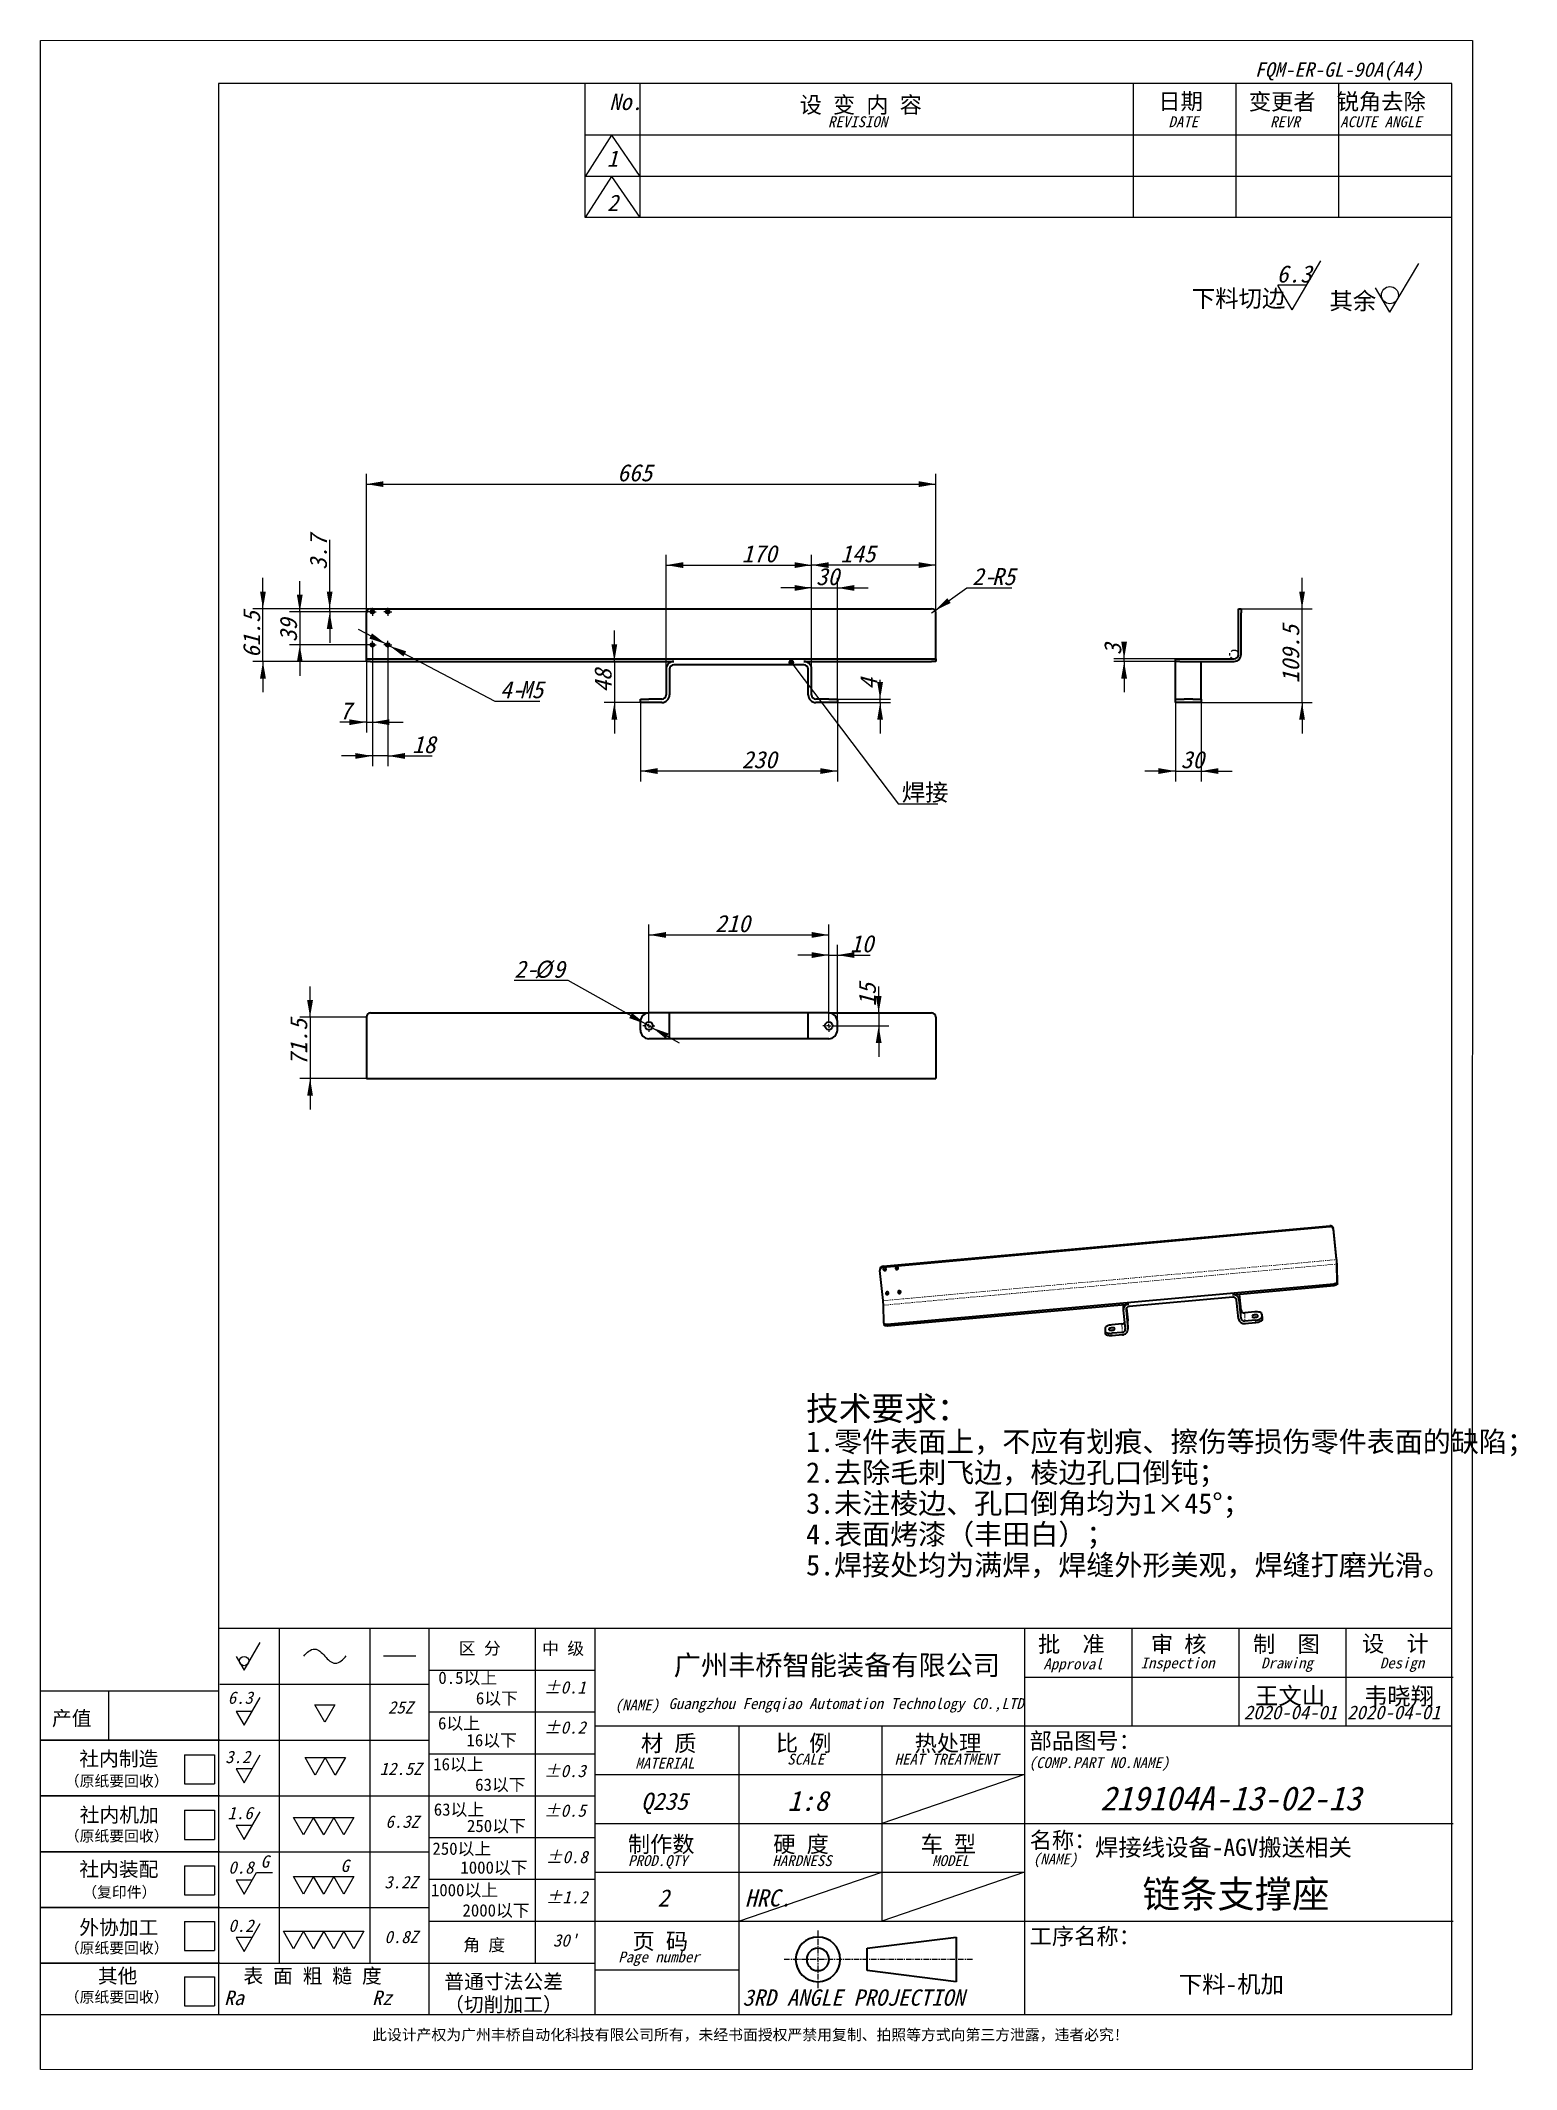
# Model space of a CAD drawing. Header units: millimetres. Extents: x -168473 to -148463, y 295526 to 306160.
# Drawn here: x -151616 to -149893, y 299127 to 301495 of the extents above; entities that cross this region are included whole.
import ezdxf

# ---------------------------------------------------------------- set-up
doc = ezdxf.new("R2010")
doc.units = ezdxf.units.MM
for name, pattern in [('CENTER', [10.16, 6.35, -1.27, 1.27, -1.27]), ('CENTERX2', [20.32, 12.7, -2.54, 2.54, -2.54]), ('PHANTOM', [12.7, 6.35, -1.27, 1.27, -1.27, 1.27, -1.27])]:
    doc.linetypes.add(name, pattern=pattern)
for name, color, linetype in [('SLD-0', 7, 'Continuous'), ('中心线层', 1, 'CENTERX2'), ('尺寸', 7, 'Continuous')]:
    doc.layers.add(name, color=color, linetype=linetype)
doc.layers.add('图框', color=7, linetype='Continuous', lineweight=20)
doc.layers.add('轮廓实线层', color=7, linetype='Continuous', lineweight=35)
doc.styles.add('SLDTEXTSTYLE0', font='')
doc.styles.add('SLDTEXTSTYLE1', font='')
doc.styles.add('SLDTEXTSTYLE2', font='')
doc.styles.add('SLDTEXTSTYLE3', font='')
doc.styles.get('SLDTEXTSTYLE0').set_extended_font_data('宋体')
doc.styles.get('SLDTEXTSTYLE1').set_extended_font_data('宋体', italic=True, bold=True)
doc.styles.get('SLDTEXTSTYLE2').set_extended_font_data('宋体')
doc.styles.get('SLDTEXTSTYLE3').set_extended_font_data('宋体', italic=True, bold=True)

msp = doc.modelspace()

# ---------------------------------------------------------------- texts
at = {"layer": 'SLD-0', "linetype": 'Continuous'}
for s, height, style, p in [('FQM-ER-GL-90A(A4)', 16.93333, 'SLDTEXTSTYLE3', (-150198.229, 301452.642)), ('王文山', 20, 'SLDTEXTSTYLE0', (-150198.077, 299552.97)), ('韦晓翔', 20, 'SLDTEXTSTYLE0', (-150070.787, 299552.523)), ('2020-04-01', 16, 'SLDTEXTSTYLE1', (-150211.137, 299535.618)), ('2020-04-01', 16, 'SLDTEXTSTYLE1', (-150090.473, 299535.618)), ('Q235', 20, 'SLDTEXTSTYLE1', (-150915.049, 299429.895)), ('219104A-13-02-13', 28, 'SLDTEXTSTYLE1', (-150378.895, 299429.265)), ('焊接线设备-AGV搬送相关', 20, 'SLDTEXTSTYLE0', (-150384.922, 299376.137)), ('链条支撑座', 32, 'SLDTEXTSTYLE0', (-150329.352, 299315.653)), ('2', 20, 'SLDTEXTSTYLE1', (-150895.735, 299317.096)), ('HRC.', 20, 'SLDTEXTSTYLE1', (-150793.691, 299317.096)), ('下料-机加', 20, 'SLDTEXTSTYLE0', (-150286.989, 299216.404)), ('此设计产权为广州丰桥自动化科技有限公司所有，未经书面授权严禁用复制、拍照等方式向第三方泄露，违者必究!', 12.7, 'SLDTEXTSTYLE2', (-151229.026, 299161.086))]:
    msp.add_text(s, height=height, dxfattribs=dict(at, style=style)).set_placement(p)
at = {"layer": 'SLD-0', "color": 0, "attachment_point": 1}
for s, insert, char_height, style in [('6.3', (-150172.733, 301232.555), 20, 'SLDTEXTSTYLE1'), ('下料切边', (-150271.79, 301203.985), 20, 'SLDTEXTSTYLE0'), ('其余', (-150111.024, 301201.067), 20, 'SLDTEXTSTYLE0'), ('焊接', (-150610.483, 300627.564), 20, 'SLDTEXTSTYLE0'), ('技术要求：', (-150722.263, 299912.29), 28, 'SLDTEXTSTYLE0'), ('1.零件表面上，不应有划痕、擦伤等损伤零件表面的缺陷；', (-150722.263, 299871.635), 24, 'SLDTEXTSTYLE0'), ('2.去除毛刺飞边，棱边孔口倒钝；', (-150722.263, 299835.635), 24, 'SLDTEXTSTYLE0'), ('3.未注棱边、孔口倒角均为1×45°；', (-150722.263, 299799.635), 24, 'SLDTEXTSTYLE0'), ('4.表面烤漆（丰田白）；', (-150722.263, 299763.635), 24, 'SLDTEXTSTYLE0'), ('5.焊接处均为满焊，焊缝外形美观，焊缝打磨光滑。', (-150722.263, 299727.635), 24, 'SLDTEXTSTYLE0')]:
    msp.add_mtext(s, dxfattribs=dict(at, insert=insert, char_height=char_height, style=style))
at = {"layer": 'SLD-0', "char_height": 20, "attachment_point": 1, "style": 'SLDTEXTSTYLE1'}
for s, insert in [('665', (-150942.788, 301000.498)), ('170', (-150797.413, 300905.993)), ('145', (-150682.218, 300905.993)), ('30', (-150710.824, 300879.338)), ('2-', (-150528.539, 300879.338)), ('R5', (-150505.261, 300879.338)), ('4-', (-151079.709, 300747.324)), ('M5', (-151056.432, 300747.324)), ('7', (-151266.952, 300722.646)), ('18', (-151182.323, 300683.257)), ('230', (-150797.413, 300665.622)), ('30', (-150284.76, 300665.622)), ('210', (-150828.638, 300474.358)), ('10', (-150670.919, 300450.84)), ('2-', (-151063.123, 300421.065)), ('%%c', (-151039.846, 300421.065)), ('9', (-151017.732, 300421.065))]:
    msp.add_mtext(s, dxfattribs=dict(at, insert=insert))
at = {"layer": 'SLD-0', "char_height": 20, "attachment_point": 1, "rotation": 90, "style": 'SLDTEXTSTYLE1'}
for s, insert in [('3.7', (-151301.898, 300877.21)), ('61.5', (-151379.824, 300774.469)), ('39', (-151336.823, 300792.99)), ('109.5', (-150166.388, 300744.817)), ('3', (-150374.185, 300777.675)), ('48', (-150969.467, 300734.064)), ('4', (-150659.123, 300737.245)), ('15', (-150660.803, 300367.65)), ('71.5', (-151324.812, 300298.456))]:
    msp.add_mtext(s, dxfattribs=dict(at, insert=insert))
at = {"layer": '尺寸', "linetype": 'Continuous'}
for s, height, style, p in [('No.', 19.05, 'SLDTEXTSTYLE1', (-150952.074, 301413.859)), ('设 变 内 容', 19.05, 'SLDTEXTSTYLE0', (-150729.847, 301410.454)), ('日期', 19.05, 'SLDTEXTSTYLE0', (-150310.993, 301414.557)), ('变更者', 19.05, 'SLDTEXTSTYLE0', (-150205.282, 301414.131)), ('锐角去除', 19.05, 'SLDTEXTSTYLE0', (-150102.656, 301414.237)), ('REVISION', 12.7, 'SLDTEXTSTYLE1', (-150696.688, 301393.863)), ('DATE', 12.7, 'SLDTEXTSTYLE1', (-150299.109, 301393.863)), ('REVR', 12.7, 'SLDTEXTSTYLE1', (-150180.377, 301393.863)), ('ACUTE ANGLE', 12.7, 'SLDTEXTSTYLE1', (-150098.538, 301393.863)), ('1', 19.05, 'SLDTEXTSTYLE1', (-150954.978, 301347.711)), ('2', 19.05, 'SLDTEXTSTYLE1', (-150954.658, 301296.027)), ('批  准', 19.05, 'SLDTEXTSTYLE0', (-150451.471, 299613.791)), ('审 核', 19.05, 'SLDTEXTSTYLE0', (-150319.667, 299613.684)), ('制  图', 19.05, 'SLDTEXTSTYLE0', (-150200.296, 299613.897)), ('设  计', 19.05, 'SLDTEXTSTYLE0', (-150073.051, 299614.429)), ('广州丰桥智能装备有限公司', 23.28333, 'SLDTEXTSTYLE0', (-150876.897, 299587.094)), ('Approval', 12.7, 'SLDTEXTSTYLE1', (-150445.16, 299593.862)), ('Inspection', 12.7, 'SLDTEXTSTYLE1', (-150331.637, 299595.006)), ('Drawing', 12.7, 'SLDTEXTSTYLE1', (-150190.965, 299595.006)), ('Design', 12.7, 'SLDTEXTSTYLE1', (-150052.263, 299595.006)), ('6.3', 14.4, 'SLDTEXTSTYLE1', (-151397.679, 299553.639)), ('(NAME)', 12.7, 'SLDTEXTSTYLE1', (-150945.815, 299545.941)), ('Guangzhou Fengqiao Automation Technology CO.,LTD', 12.7, 'SLDTEXTSTYLE1', (-150882.922, 299547.572)), ('材 质', 19.05, 'SLDTEXTSTYLE0', (-150915.219, 299498.086)), ('比 例', 19.05, 'SLDTEXTSTYLE0', (-150757.57, 299498.299)), ('热处理', 19.05, 'SLDTEXTSTYLE0', (-150595.571, 299498.193)), ('部品图号：', 19.05, 'SLDTEXTSTYLE0', (-150461.221, 299500.981)), ('3.2', 14.4, 'SLDTEXTSTYLE1', (-151400.689, 299484.439)), ('MATERIAL', 12.7, 'SLDTEXTSTYLE1', (-150921.694, 299477.971)), ('SCALE', 12.7, 'SLDTEXTSTYLE1', (-150744.32, 299482.684)), ('HEAT TREATMENT', 12.7, 'SLDTEXTSTYLE1', (-150618.847, 299482.684)), ('(COMP.PART NO.NAME)', 12.7, 'SLDTEXTSTYLE1', (-150462.401, 299478.686)), ('1:8', 23.2833, 'SLDTEXTSTYLE1', (-150744.047, 299428.727)), ('1.6', 14.4, 'SLDTEXTSTYLE1', (-151397.921, 299419.026)), ('制作数', 19.05, 'SLDTEXTSTYLE0', (-150930.449, 299380.325)), ('硬 度', 19.05, 'SLDTEXTSTYLE0', (-150760.632, 299380.325)), ('车 型', 19.05, 'SLDTEXTSTYLE0', (-150588.628, 299380.432)), ('名称：', 19.05, 'SLDTEXTSTYLE0', (-150461.221, 299385.013)), ('0.8', 14.4, 'SLDTEXTSTYLE1', (-151396.967, 299355.469)), ('PROD.QTY', 12.7, 'SLDTEXTSTYLE1', (-150930.139, 299364.307)), ('HARDNESS', 12.7, 'SLDTEXTSTYLE1', (-150761.588, 299364.307)), ('MODEL', 12.7, 'SLDTEXTSTYLE1', (-150575.122, 299364.307)), ('(NAME)', 12.7, 'SLDTEXTSTYLE1', (-150457.44, 299366.156)), ('0.2', 14.4, 'SLDTEXTSTYLE1', (-151396.887, 299287.522)), ('工序名称：', 19.05, 'SLDTEXTSTYLE0', (-150461.221, 299272.865)), ('页 码', 19.05, 'SLDTEXTSTYLE0', (-150925.021, 299267.123)), ('表 面 粗 糙 度', 16.9333, 'SLDTEXTSTYLE0', (-151379.394, 299227.632)), ('Page number', 12.7, 'SLDTEXTSTYLE1', (-150941.569, 299251.874)), ('普通寸法公差', 16.9333, 'SLDTEXTSTYLE0', (-151144.766, 299221.02)), ('3RD ANGLE PROJECTION', 19.05, 'SLDTEXTSTYLE1', (-150796.521, 299201.285)), ('Ra             Rz', 16.93333, 'SLDTEXTSTYLE1', (-151401.845, 299202.025)), ('（切削加工）', 16.9333, 'SLDTEXTSTYLE0', (-151145.002, 299194.285))]:
    msp.add_text(s, height=height, dxfattribs=dict(at, style=style)).set_placement(p)
at = {"layer": '尺寸', "color": 7, "linetype": 'Continuous'}
for s, height, style, p in [('区 分', 14.4, 'SLDTEXTSTYLE0', (-151127.905, 299611.288)), ('中 级', 14.4, 'SLDTEXTSTYLE0', (-151030.546, 299611.047)), ('0.5以上', 14.4, 'SLDTEXTSTYLE0', (-151151.737, 299576.889)), ('±0.1', 14.4, 'SLDTEXTSTYLE1', (-151028.534, 299565.684)), ('25Z', 14.4, 'SLDTEXTSTYLE1', (-151210.557, 299542.334)), ('6以下', 14.4, 'SLDTEXTSTYLE0', (-151107.907, 299552.976)), ('产值', 16.9333, 'SLDTEXTSTYLE0', (-151602.933, 299528.343)), ('6以上', 14.4, 'SLDTEXTSTYLE0', (-151152.067, 299523.751)), ('±0.2', 14.4, 'SLDTEXTSTYLE1', (-151028.534, 299518.869)), ('16以下', 14.4, 'SLDTEXTSTYLE0', (-151118.903, 299504.005)), ('社内制造', 16.9333, 'SLDTEXTSTYLE0', (-151571.051, 299481.114)), ('12.5Z', 14.4, 'SLDTEXTSTYLE1', (-151220.224, 299470.588)), ('16以上', 14.4, 'SLDTEXTSTYLE0', (-151157.767, 299476.012)), ('±0.3', 14.4, 'SLDTEXTSTYLE1', (-151028.534, 299468.129)), ('（原纸要回收）', 12.7, 'SLDTEXTSTYLE0', (-151587.967, 299457.246)), ('63以下', 14.4, 'SLDTEXTSTYLE0', (-151108.742, 299452.1)), ('社内机加', 16.9333, 'SLDTEXTSTYLE0', (-151570.578, 299415.606)), ('63以上', 14.4, 'SLDTEXTSTYLE0', (-151157.084, 299423.129)), ('±0.5', 14.4, 'SLDTEXTSTYLE1', (-151028.534, 299421.85)), ('6.3Z', 14.4, 'SLDTEXTSTYLE1', (-151213.479, 299408.9)), ('250以下', 14.4, 'SLDTEXTSTYLE0', (-151118.261, 299404.014)), ('（原纸要回收）', 12.7, 'SLDTEXTSTYLE0', (-151587.967, 299393.091)), ('250以上', 14.4, 'SLDTEXTSTYLE0', (-151158.659, 299377.425)), ('社内装配', 16.9333, 'SLDTEXTSTYLE0', (-151571.004, 299352.144)), ('G', 14.4, 'SLDTEXTSTYLE1', (-151359.284, 299362.435)), ('G', 14.4, 'SLDTEXTSTYLE1', (-151265.925, 299357.416)), ('1000以下', 14.4, 'SLDTEXTSTYLE0', (-151125.984, 299355.405)), ('±0.8', 14.4, 'SLDTEXTSTYLE1', (-151026.385, 299367.659)), ('（复印件）', 12.7, 'SLDTEXTSTYLE0', (-151567.555, 299327.565)), ('3.2Z', 14.4, 'SLDTEXTSTYLE1', (-151214.908, 299338.282)), ('1000以上', 14.4, 'SLDTEXTSTYLE0', (-151160.394, 299329.063)), ('2000以下', 14.4, 'SLDTEXTSTYLE0', (-151123.549, 299305.407)), ('±1.2', 14.4, 'SLDTEXTSTYLE1', (-151026.385, 299320.752)), ('外协加工', 16.9333, 'SLDTEXTSTYLE0', (-151571.004, 299284.197)), ('（原纸要回收）', 12.7, 'SLDTEXTSTYLE0', (-151587.967, 299262.429)), ('0.8Z', 14.4, 'SLDTEXTSTYLE1', (-151214.667, 299274.388)), ('角 度', 14.4, 'SLDTEXTSTYLE0', (-151122.728, 299265.113)), ("30'", 14.4, 'SLDTEXTSTYLE1', (-151017.928, 299270.307)), ('其他', 16.9333, 'SLDTEXTSTYLE0', (-151549.362, 299227.632)), ('（原纸要回收）', 12.7, 'SLDTEXTSTYLE0', (-151587.967, 299205.059))]:
    msp.add_text(s, height=height, dxfattribs=dict(at, style=style)).set_placement(p)

# ---------------------------------------------------------------- blocks, each defined once
blk = doc.blocks.new('_DOT')
at = {"color": 0, "linetype": 'ByBlock', "lineweight": -2}
blk.add_line((-0.5, 0), (-1, 0), dxfattribs=at)
at = {"color": 0, "linetype": 'ByBlock', "const_width": 0.5}
blk.add_lwpolyline([(-0.25, 0, 1), (0.25, 0, 1)], format="xyb", close=True, dxfattribs=at)

# ---------------------------------------------------------------- linework, layer by layer
at = {"color": 7, "linetype": 'Continuous', "lineweight": 35}
for p, q in [((-151230.794, 300831.849), (-150575.794, 300831.849)), ((-150217.333, 300831.849), (-150214.333, 300831.849)), ((-150217.333, 300826.849), (-150217.333, 300831.849)), ((-150214.333, 300831.849), (-150214.333, 300826.849)), ((-151235.794, 300778.349), (-151235.794, 300826.849)), ((-150570.794, 300778.349), (-150570.794, 300826.849)), ((-150217.333, 300778.349), (-150217.333, 300826.849)), ((-150214.333, 300778.349), (-150214.333, 300826.849)), ((-151235.794, 300773.349), (-151235.794, 300778.349)), ((-151235.794, 300770.349), (-151235.794, 300773.349)), ((-151235.794, 300773.349), (-151230.794, 300773.349)), ((-151230.794, 300770.349), (-151235.794, 300770.349)), ((-151230.794, 300773.349), (-150575.794, 300773.349)), ((-151230.794, 300770.349), (-150876.794, 300770.349)), ((-150885.794, 300761.349), (-150885.794, 300731.349)), ((-150881.794, 300761.349), (-150881.794, 300731.349)), ((-150724.794, 300766.349), (-150876.794, 300766.349)), ((-150724.794, 300770.349), (-150575.794, 300770.349)), ((-150719.794, 300731.349), (-150719.794, 300761.349)), ((-150715.794, 300731.349), (-150715.794, 300761.349)), ((-150575.794, 300773.349), (-150570.794, 300773.349)), ((-150570.794, 300770.349), (-150575.794, 300770.349)), ((-150570.794, 300773.349), (-150570.794, 300778.349)), ((-150570.794, 300773.349), (-150570.794, 300770.349)), ((-150290.833, 300770.349), (-150290.833, 300773.349)), ((-150290.833, 300773.349), (-150285.833, 300773.349)), ((-150285.833, 300770.349), (-150290.833, 300770.349)), ((-150290.833, 300761.349), (-150290.833, 300770.349)), ((-150290.833, 300731.349), (-150290.833, 300761.349)), ((-150285.833, 300773.349), (-150222.333, 300773.349)), ((-150285.833, 300770.349), (-150222.333, 300770.349)), ((-150260.833, 300761.349), (-150260.833, 300770.349)), ((-150260.833, 300731.349), (-150260.833, 300761.349)), ((-150915.794, 300722.349), (-150915.794, 300726.349)), ((-150915.794, 300726.349), (-150905.794, 300726.349)), ((-150905.794, 300722.349), (-150915.794, 300722.349)), ((-150890.794, 300726.349), (-150905.794, 300726.349)), ((-150890.794, 300722.349), (-150905.794, 300722.349)), ((-150695.794, 300726.349), (-150710.794, 300726.349)), ((-150695.794, 300722.349), (-150710.794, 300722.349)), ((-150695.794, 300726.349), (-150685.794, 300726.349)), ((-150685.794, 300722.349), (-150695.794, 300722.349)), ((-150685.794, 300726.349), (-150685.794, 300722.349)), ((-150290.833, 300726.349), (-150290.833, 300731.349)), ((-150290.833, 300726.349), (-150280.833, 300726.349)), ((-150290.833, 300722.349), (-150290.833, 300726.349)), ((-150280.833, 300722.349), (-150290.833, 300722.349)), ((-150270.833, 300726.349), (-150280.833, 300726.349)), ((-150270.833, 300722.349), (-150280.833, 300722.349)), ((-150270.833, 300726.349), (-150260.833, 300726.349)), ((-150260.833, 300722.349), (-150270.833, 300722.349)), ((-150260.833, 300726.349), (-150260.833, 300731.349)), ((-150260.833, 300726.349), (-150260.833, 300722.349)), ((-151230.794, 300359.987), (-150905.794, 300359.987)), ((-150890.794, 300359.987), (-150905.794, 300359.987)), ((-150881.794, 300359.987), (-150890.794, 300359.987)), ((-150881.794, 300329.987), (-150881.794, 300359.987)), ((-150876.794, 300359.987), (-150881.794, 300359.987)), ((-150724.794, 300359.987), (-150876.794, 300359.987)), ((-150719.794, 300359.987), (-150724.794, 300359.987)), ((-150719.794, 300329.987), (-150719.794, 300359.987)), ((-150710.794, 300359.987), (-150719.794, 300359.987)), ((-150695.794, 300359.987), (-150710.794, 300359.987)), ((-150695.794, 300359.987), (-150575.794, 300359.987)), ((-151235.794, 300354.987), (-151235.794, 300291.487)), ((-150915.794, 300339.987), (-150915.794, 300349.987)), ((-150685.794, 300339.987), (-150685.794, 300349.987)), ((-150570.794, 300354.987), (-150570.794, 300291.487)), ((-150890.794, 300329.987), (-150905.794, 300329.987)), ((-150881.794, 300329.987), (-150890.794, 300329.987)), ((-150876.794, 300329.987), (-150881.794, 300329.987)), ((-150724.794, 300329.987), (-150876.794, 300329.987)), ((-150719.794, 300329.987), (-150724.794, 300329.987)), ((-150710.794, 300329.987), (-150719.794, 300329.987)), ((-150695.794, 300329.987), (-150710.794, 300329.987)), ((-151235.794, 300291.487), (-151235.794, 300283.487)), ((-150570.794, 300291.487), (-150570.794, 300283.487)), ((-151235.794, 300283.487), (-150570.794, 300283.487)), ((-150632.466, 300064.409), (-150110.861, 300111.625)), ((-150632.447, 300063.424), (-150110.841, 300110.641)), ((-150102.807, 300073.146), (-150106.499, 300108.356)), ((-150102.787, 300072.161), (-150106.479, 300107.371)), ((-150636.085, 300060.7), (-150636.065, 300059.715)), ((-150632.356, 300024.224), (-150636.048, 300059.434)), ((-150632.179, 300061.326), (-150632.245, 300060.731)), ((-150632.245, 300060.731), (-150632.056, 300060.159)), ((-150631.868, 300061.853), (-150632.179, 300061.326)), ((-150632.056, 300060.159), (-150631.642, 300059.697)), ((-150631.36, 300062.233), (-150631.868, 300061.853)), ((-150631.642, 300059.697), (-150631.065, 300059.416)), ((-150630.732, 300062.407), (-150631.36, 300062.233)), ((-150631.065, 300059.416), (-150630.412, 300059.358)), ((-150630.08, 300062.349), (-150630.732, 300062.407)), ((-150630.412, 300059.358), (-150629.785, 300059.532)), ((-150629.503, 300062.068), (-150630.08, 300062.349)), ((-150629.785, 300059.532), (-150629.277, 300059.911)), ((-150629.089, 300061.606), (-150629.503, 300062.068)), ((-150629.277, 300059.911), (-150628.966, 300060.439)), ((-150628.9, 300061.034), (-150629.089, 300061.606)), ((-150628.966, 300060.439), (-150628.9, 300061.034)), ((-150617.844, 300062.624), (-150617.91, 300062.029)), ((-150617.91, 300062.029), (-150617.722, 300061.457)), ((-150617.534, 300063.151), (-150617.844, 300062.624)), ((-150617.722, 300061.457), (-150617.308, 300060.995)), ((-150617.026, 300063.531), (-150617.534, 300063.151)), ((-150617.308, 300060.995), (-150616.73, 300060.714)), ((-150616.398, 300063.705), (-150617.026, 300063.531)), ((-150616.73, 300060.714), (-150616.078, 300060.655)), ((-150615.746, 300063.646), (-150616.398, 300063.705)), ((-150616.078, 300060.655), (-150615.45, 300060.829)), ((-150615.169, 300063.365), (-150615.746, 300063.646)), ((-150615.45, 300060.829), (-150614.943, 300061.209)), ((-150614.754, 300062.903), (-150615.169, 300063.365)), ((-150614.943, 300061.209), (-150614.632, 300061.736)), ((-150614.566, 300062.331), (-150614.754, 300062.903)), ((-150614.632, 300061.736), (-150614.566, 300062.331)), ((-150101.959, 300046.045), (-150102.374, 300066.89)), ((-150101.731, 300043.868), (-150102.146, 300064.712)), ((-150629.24, 300033.303), (-150629.307, 300032.708)), ((-150629.307, 300032.708), (-150629.118, 300032.136)), ((-150628.93, 300033.83), (-150629.24, 300033.303)), ((-150629.118, 300032.136), (-150628.704, 300031.674)), ((-150628.422, 300034.21), (-150628.93, 300033.83)), ((-150628.704, 300031.674), (-150628.127, 300031.393)), ((-150627.794, 300034.384), (-150628.422, 300034.21)), ((-150628.127, 300031.393), (-150627.474, 300031.335)), ((-150627.142, 300034.326), (-150627.794, 300034.384)), ((-150627.514, 299996.828), (-150105.908, 300044.044)), ((-150627.474, 300031.335), (-150626.847, 300031.509)), ((-150626.565, 300034.045), (-150627.142, 300034.326)), ((-150626.847, 300031.509), (-150626.339, 300031.889)), ((-150626.15, 300033.583), (-150626.565, 300034.045)), ((-150626.339, 300031.889), (-150626.028, 300032.416)), ((-150625.962, 300033.011), (-150626.15, 300033.583)), ((-150626.028, 300032.416), (-150625.962, 300033.011)), ((-150614.906, 300034.601), (-150614.972, 300034.006)), ((-150614.972, 300034.006), (-150614.784, 300033.434)), ((-150614.596, 300035.128), (-150614.906, 300034.601)), ((-150614.784, 300033.434), (-150614.37, 300032.972)), ((-150614.088, 300035.508), (-150614.596, 300035.128)), ((-150614.37, 300032.972), (-150613.792, 300032.691)), ((-150613.46, 300035.682), (-150614.088, 300035.508)), ((-150613.792, 300032.691), (-150613.14, 300032.632)), ((-150612.808, 300035.623), (-150613.46, 300035.682)), ((-150613.14, 300032.632), (-150612.512, 300032.806)), ((-150612.231, 300035.342), (-150612.808, 300035.623)), ((-150612.512, 300032.806), (-150612.004, 300033.186)), ((-150611.816, 300034.88), (-150612.231, 300035.342)), ((-150612.004, 300033.186), (-150611.694, 300033.713)), ((-150611.628, 300034.308), (-150611.816, 300034.88)), ((-150611.694, 300033.713), (-150611.628, 300034.308)), ((-150224.031, 300028.221), (-150345.075, 300017.264)), ((-150224.335, 300031.125), (-150105.68, 300041.866)), ((-150214.396, 300013.308), (-150216.339, 300031.849)), ((-150105.908, 300044.044), (-150105.132, 300044.146)), ((-150104.904, 300041.968), (-150105.68, 300041.866)), ((-150105.132, 300044.146), (-150104.387, 300044.307)), ((-150104.159, 300042.129), (-150104.904, 300041.968)), ((-150104.387, 300044.307), (-150103.702, 300044.521)), ((-150103.473, 300042.343), (-150104.159, 300042.129)), ((-150103.702, 300044.521), (-150103.102, 300044.779)), ((-150102.874, 300042.601), (-150103.473, 300042.343)), ((-150103.102, 300044.779), (-150102.612, 300045.073)), ((-150102.384, 300042.895), (-150102.874, 300042.601)), ((-150102.612, 300045.073), (-150102.25, 300045.39)), ((-150102.021, 300043.212), (-150102.384, 300042.895)), ((-150102.25, 300045.39), (-150102.029, 300045.718)), ((-150102.029, 300045.718), (-150101.959, 300046.045)), ((-150101.801, 300043.54), (-150102.021, 300043.212)), ((-150101.731, 300043.868), (-150101.801, 300043.54)), ((-150631.528, 299998.108), (-150631.943, 300018.953)), ((-150627.285, 299994.65), (-150345.379, 300020.168)), ((-150352.014, 300019.567), (-150351.893, 300013.491)), ((-150351.861, 300012.985), (-150349.578, 299991.206)), ((-150348.676, 300013.274), (-150346.393, 299991.494)), ((-150348.08, 300015.565), (-150346.589, 300001.342)), ((-150217.385, 300003.172), (-150219.668, 300024.952)), ((-150214.2, 300003.46), (-150216.483, 300025.24)), ((-150198.088, 300011.12), (-150210.033, 300010.039)), ((-150201.437, 300006.301), (-150201.574, 300005.872)), ((-150201.574, 300005.872), (-150201.42, 300005.469)), ((-150201.021, 300006.722), (-150201.437, 300006.301)), ((-150201.42, 300005.469), (-150200.989, 300005.125)), ((-150200.359, 300007.1), (-150201.021, 300006.722)), ((-150200.989, 300005.125), (-150200.315, 300004.867)), ((-150199.505, 300007.405), (-150200.359, 300007.1)), ((-150200.315, 300004.867), (-150199.452, 300004.718)), ((-150198.529, 300007.612), (-150199.505, 300007.405)), ((-150199.452, 300004.718), (-150198.471, 300004.688)), ((-150197.509, 300007.704), (-150198.529, 300007.612)), ((-150198.471, 300004.688), (-150197.451, 300004.78)), ((-150198.225, 300004.708), (-150198.315, 300004.694)), ((-150197.361, 300004.794), (-150198.225, 300004.708)), ((-150196.533, 300011.197), (-150198.088, 300011.12)), ((-150196.528, 300007.675), (-150197.509, 300007.704)), ((-150197.451, 300004.78), (-150196.475, 300004.987)), ((-150195.036, 300011.146), (-150196.533, 300011.197)), ((-150195.666, 300007.525), (-150196.528, 300007.675)), ((-150196.475, 300004.987), (-150195.621, 300005.292)), ((-150194.991, 300007.268), (-150195.666, 300007.525)), ((-150195.621, 300005.292), (-150194.96, 300005.67)), ((-150193.653, 300010.967), (-150195.036, 300011.146)), ((-150194.56, 300006.923), (-150194.991, 300007.268)), ((-150194.96, 300005.67), (-150194.543, 300006.091)), ((-150194.85, 300001.798), (-150193.479, 300002.226)), ((-150194.407, 300006.52), (-150194.56, 300006.923)), ((-150194.543, 300006.091), (-150194.407, 300006.52)), ((-150192.438, 300010.668), (-150193.653, 300010.967)), ((-150193.479, 300002.226), (-150192.28, 300002.743)), ((-150191.438, 300010.26), (-150192.438, 300010.668)), ((-150192.28, 300002.743), (-150191.3, 300003.33)), ((-150190.69, 300009.76), (-150191.438, 300010.26)), ((-150191.3, 300003.33), (-150190.575, 300003.965)), ((-150190.225, 300009.185), (-150190.69, 300009.76)), ((-150190.575, 300003.965), (-150190.134, 300004.621)), ((-150190.059, 300008.558), (-150190.225, 300009.185)), ((-150190.134, 300004.621), (-150189.994, 300005.276)), ((-150189.762, 300005.768), (-150190.066, 300008.672)), ((-150190.059, 300008.558), (-150189.994, 300005.276)), ((-150189.689, 300002.372), (-150189.83, 300001.717)), ((-150189.762, 300005.768), (-150189.755, 300005.654)), ((-150189.755, 300005.654), (-150189.689, 300002.372)), ((-150631.528, 299998.108), (-150631.445, 299997.795)), ((-150631.524, 299998.052), (-150631.296, 299995.874)), ((-150631.445, 299997.795), (-150631.212, 299997.508)), ((-150631.217, 299995.617), (-150631.296, 299995.874)), ((-150630.984, 299995.33), (-150631.217, 299995.617)), ((-150631.212, 299997.508), (-150630.839, 299997.257)), ((-150630.61, 299995.079), (-150630.984, 299995.33)), ((-150630.839, 299997.257), (-150630.339, 299997.053)), ((-150630.11, 299994.875), (-150630.61, 299995.079)), ((-150630.339, 299997.053), (-150629.731, 299996.904)), ((-150629.503, 299994.726), (-150630.11, 299994.875)), ((-150629.731, 299996.904), (-150629.04, 299996.815)), ((-150628.811, 299994.637), (-150629.503, 299994.726)), ((-150629.04, 299996.815), (-150628.291, 299996.789)), ((-150628.063, 299994.611), (-150628.811, 299994.637)), ((-150628.291, 299996.789), (-150627.514, 299996.828)), ((-150627.285, 299994.65), (-150628.063, 299994.611)), ((-150373.078, 299992.633), (-150373.218, 299991.978)), ((-150373.218, 299991.978), (-150373.153, 299988.696)), ((-150373.153, 299988.696), (-150372.987, 299988.069)), ((-150373.146, 299988.583), (-150372.842, 299985.679)), ((-150372.637, 299993.29), (-150373.078, 299992.633)), ((-150372.987, 299988.069), (-150372.522, 299987.495)), ((-150372.683, 299985.165), (-150372.842, 299985.679)), ((-150372.217, 299984.591), (-150372.683, 299985.165)), ((-150371.913, 299993.924), (-150372.637, 299993.29)), ((-150372.522, 299987.495), (-150371.775, 299986.994)), ((-150371.47, 299984.09), (-150372.217, 299984.591)), ((-150370.932, 299994.511), (-150371.913, 299993.924)), ((-150371.775, 299986.994), (-150370.774, 299986.586)), ((-150370.47, 299983.682), (-150371.47, 299984.09)), ((-150369.734, 299995.028), (-150370.932, 299994.511)), ((-150370.774, 299986.586), (-150369.56, 299986.287)), ((-150369.255, 299983.383), (-150370.47, 299983.682)), ((-150368.363, 299995.456), (-150369.734, 299995.028)), ((-150369.56, 299986.287), (-150368.177, 299986.108)), ((-150367.872, 299983.204), (-150369.255, 299983.383)), ((-150368.669, 299991.163), (-150368.806, 299990.734)), ((-150368.806, 299990.734), (-150368.652, 299990.331)), ((-150368.253, 299991.584), (-150368.669, 299991.163)), ((-150368.652, 299990.331), (-150368.221, 299989.987)), ((-150366.873, 299995.778), (-150368.363, 299995.456)), ((-150367.591, 299991.962), (-150368.253, 299991.584)), ((-150368.221, 299989.987), (-150367.547, 299989.729)), ((-150368.177, 299986.108), (-150366.679, 299986.057)), ((-150366.375, 299983.153), (-150367.872, 299983.204)), ((-150366.738, 299992.267), (-150367.591, 299991.962)), ((-150367.547, 299989.729), (-150366.684, 299989.58)), ((-150365.32, 299995.982), (-150366.873, 299995.778)), ((-150365.761, 299992.474), (-150366.738, 299992.267)), ((-150366.684, 299989.58), (-150365.703, 299989.55)), ((-150366.679, 299986.057), (-150365.124, 299986.134)), ((-150364.82, 299983.23), (-150366.375, 299983.153)), ((-150364.741, 299992.566), (-150365.761, 299992.474)), ((-150365.703, 299989.55), (-150364.683, 299989.642)), ((-150365.457, 299989.57), (-150365.547, 299989.556)), ((-150364.593, 299989.656), (-150365.457, 299989.57)), ((-150353.375, 299997.063), (-150365.32, 299995.982)), ((-150353.179, 299987.216), (-150365.124, 299986.134)), ((-150352.875, 299984.312), (-150364.82, 299983.23)), ((-150363.76, 299992.536), (-150364.741, 299992.566)), ((-150364.683, 299989.642), (-150363.707, 299989.849)), ((-150362.898, 299992.387), (-150363.76, 299992.536)), ((-150363.707, 299989.849), (-150362.853, 299990.154)), ((-150362.224, 299992.13), (-150362.898, 299992.387)), ((-150362.853, 299990.154), (-150362.192, 299990.532)), ((-150361.792, 299991.785), (-150362.224, 299992.13)), ((-150362.192, 299990.532), (-150361.776, 299990.953)), ((-150361.639, 299991.382), (-150361.792, 299991.785)), ((-150361.776, 299990.953), (-150361.639, 299991.382)), ((-150346.589, 300001.342), (-150346.557, 300000.836)), ((-150346.361, 299990.989), (-150346.557, 300000.836)), ((-150197.892, 300001.272), (-150209.837, 300000.191)), ((-150197.588, 299998.368), (-150209.533, 299997.287)), ((-150197.892, 300001.272), (-150196.34, 300001.476)), ((-150196.035, 299998.572), (-150197.588, 299998.368)), ((-150196.34, 300001.476), (-150194.85, 300001.798)), ((-150194.545, 299998.894), (-150196.035, 299998.572)), ((-150193.174, 299999.322), (-150194.545, 299998.894)), ((-150191.976, 299999.839), (-150193.174, 299999.322)), ((-150190.995, 300000.427), (-150191.976, 299999.839)), ((-150190.271, 300001.061), (-150190.995, 300000.427)), ((-150189.83, 300001.717), (-150190.271, 300001.061))]:
    msp.add_line(p, q, dxfattribs=at)
at = {"color": 8, "linetype": 'PHANTOM', "lineweight": 18}
for p, q in [((-150110.841, 300110.641), (-150110.861, 300111.625)), ((-150106.499, 300108.356), (-150106.479, 300107.371)), ((-150632.466, 300064.409), (-150632.447, 300063.424)), ((-150632.356, 300024.224), (-150102.787, 300072.161)), ((-150631.943, 300018.953), (-150102.374, 300066.89)), ((-150216.614, 300031.824), (-150216.483, 300025.24)), ((-150105.68, 300041.866), (-150105.908, 300044.044)), ((-150101.959, 300046.045), (-150101.731, 300043.868)), ((-150348.687, 300013.836), (-150348.676, 300013.274)), ((-150214.396, 300013.308), (-150214.2, 300003.46)), ((-150210.033, 300010.039), (-150209.837, 300000.191)), ((-150189.755, 300005.654), (-150190.059, 300008.558)), ((-150189.994, 300005.276), (-150189.689, 300002.372)), ((-150627.514, 299996.828), (-150627.285, 299994.65)), ((-150365.124, 299986.134), (-150364.82, 299983.23)), ((-150353.375, 299997.063), (-150353.179, 299987.216)), ((-150346.589, 300001.342), (-150346.393, 299991.494)), ((-150197.588, 299998.368), (-150197.892, 300001.272))]:
    msp.add_line(p, q, dxfattribs=at)
at = {"color": 7, "linetype": 'Continuous', "lineweight": 18}
for p, q in [((-150632.563, 300060.702), (-150632.484, 300061.411)), ((-150632.339, 300060.021), (-150632.563, 300060.702)), ((-150632.484, 300061.411), (-150632.115, 300062.038)), ((-150631.846, 300059.472), (-150632.339, 300060.021)), ((-150632.115, 300062.038), (-150631.51, 300062.49)), ((-150631.158, 300059.137), (-150631.846, 300059.472)), ((-150631.51, 300062.49), (-150630.763, 300062.697)), ((-150630.382, 300059.067), (-150631.158, 300059.137)), ((-150630.763, 300062.697), (-150629.986, 300062.628)), ((-150629.635, 300059.275), (-150630.382, 300059.067)), ((-150629.986, 300062.628), (-150629.299, 300062.293)), ((-150629.03, 300059.727), (-150629.635, 300059.275)), ((-150629.299, 300062.293), (-150628.806, 300061.744)), ((-150628.66, 300060.354), (-150629.03, 300059.727)), ((-150628.806, 300061.744), (-150628.581, 300061.063)), ((-150628.581, 300061.063), (-150628.66, 300060.354)), ((-150618.229, 300062), (-150618.15, 300062.708)), ((-150618.005, 300061.319), (-150618.229, 300062)), ((-150618.15, 300062.708), (-150617.78, 300063.336)), ((-150617.511, 300060.769), (-150618.005, 300061.319)), ((-150617.78, 300063.336), (-150617.176, 300063.788)), ((-150616.824, 300060.434), (-150617.511, 300060.769)), ((-150617.176, 300063.788), (-150616.428, 300063.995)), ((-150616.048, 300060.365), (-150616.824, 300060.434)), ((-150616.428, 300063.995), (-150615.652, 300063.926)), ((-150615.3, 300060.572), (-150616.048, 300060.365)), ((-150615.652, 300063.926), (-150614.965, 300063.591)), ((-150614.696, 300061.024), (-150615.3, 300060.572)), ((-150614.965, 300063.591), (-150614.472, 300063.041)), ((-150614.326, 300061.652), (-150614.696, 300061.024)), ((-150614.472, 300063.041), (-150614.247, 300062.36)), ((-150614.247, 300062.36), (-150614.326, 300061.652)), ((-150629.625, 300032.679), (-150629.546, 300033.388)), ((-150629.401, 300031.998), (-150629.625, 300032.679)), ((-150629.546, 300033.388), (-150629.177, 300034.015)), ((-150628.907, 300031.449), (-150629.401, 300031.998)), ((-150629.177, 300034.015), (-150628.572, 300034.467)), ((-150628.22, 300031.114), (-150628.907, 300031.449)), ((-150628.572, 300034.467), (-150627.825, 300034.674)), ((-150627.444, 300031.045), (-150628.22, 300031.114)), ((-150627.825, 300034.674), (-150627.048, 300034.605)), ((-150626.697, 300031.252), (-150627.444, 300031.045)), ((-150627.048, 300034.605), (-150626.361, 300034.27)), ((-150626.092, 300031.704), (-150626.697, 300031.252)), ((-150626.361, 300034.27), (-150625.868, 300033.721)), ((-150625.722, 300032.331), (-150626.092, 300031.704)), ((-150625.868, 300033.721), (-150625.643, 300033.04)), ((-150625.643, 300033.04), (-150625.722, 300032.331)), ((-150615.291, 300033.977), (-150615.212, 300034.685)), ((-150615.067, 300033.296), (-150615.291, 300033.977)), ((-150615.212, 300034.685), (-150614.842, 300035.313)), ((-150614.573, 300032.746), (-150615.067, 300033.296)), ((-150614.842, 300035.313), (-150614.238, 300035.765)), ((-150613.886, 300032.411), (-150614.573, 300032.746)), ((-150614.238, 300035.765), (-150613.49, 300035.972)), ((-150613.11, 300032.342), (-150613.886, 300032.411)), ((-150613.49, 300035.972), (-150612.714, 300035.903)), ((-150612.362, 300032.549), (-150613.11, 300032.342)), ((-150612.714, 300035.903), (-150612.027, 300035.568)), ((-150611.758, 300033.001), (-150612.362, 300032.549)), ((-150612.027, 300035.568), (-150611.534, 300035.018)), ((-150611.388, 300033.629), (-150611.758, 300033.001)), ((-150611.534, 300035.018), (-150611.309, 300034.337)), ((-150611.309, 300034.337), (-150611.388, 300033.629))]:
    msp.add_line(p, q, dxfattribs=at)
at = {"color": 7, "linetype": 'Continuous', "lineweight": 35}
for centre, radius in [((-151228.794, 300828.149), 2.1), ((-151210.794, 300828.149), 2.1), ((-151228.794, 300789.549), 2.1), ((-151210.794, 300789.549), 2.1), ((-150905.794, 300344.987), 4.5), ((-150695.794, 300344.987), 4.5)]:
    msp.add_circle(centre, radius, dxfattribs=at)
for centre, radius, start, end in [((-151230.794, 300826.849), 5, 90, 180), ((-150575.794, 300826.849), 5, 0, 90), ((-150876.794, 300761.349), 9, 90, 180), ((-150876.794, 300761.349), 5, 90, 180), ((-150724.794, 300761.349), 9, 0, 90), ((-150724.794, 300761.349), 5, 0, 90), ((-150222.333, 300778.349), 5, 270, 0), ((-150222.333, 300778.349), 8, 270, 0), ((-150890.794, 300731.349), 9, 270, 0), ((-150890.794, 300731.349), 5, 270, 0), ((-150710.794, 300731.349), 9, 180, 270), ((-150710.794, 300731.349), 5, 180, 270), ((-151230.794, 300354.987), 5, 90, 180), ((-150905.794, 300349.987), 10, 90, 180), ((-150695.794, 300349.987), 10, 0, 90), ((-150575.794, 300354.987), 5, 0, 90), ((-150905.794, 300339.987), 10, 180, 270), ((-150695.794, 300339.987), 10, 270, 0), ((-150110.353, 300107.759), 3.9, 8.808926, 97.488948), ((-150110.333, 300106.774), 3.9, 8.808926, 97.488948), ((-150235.995, 300058.461), 133.995, 2.673825, 6.291796), ((-150632.291, 300060.618), 3.795, 92.647356, 178.774591), ((-150632.282, 300059.655), 3.773, 92.508758, 183.361266), ((-150630.595, 300062.036), 1.723, 203.707079, 338.573931), ((-150616.261, 300063.333), 1.723, 203.703315, 338.577695), ((-150186.03, 300062.983), 83.747, 2.673822, 6.291795), ((-150627.657, 300034.013), 1.723, 203.707079, 338.573931), ((-150613.323, 300035.31), 1.723, 203.703315, 338.577695), ((-150223.42, 300024.165), 7.02, 8.809033, 97.488893), ((-150223.522, 300024.354), 3.9, 8.808888, 97.488962), ((-150715.599, 300015.046), 83.747, 2.673822, 6.291795), ((-150345.082, 300013.384), 6.791, 92.507979, 183.361938), ((-150344.91, 300013.495), 3.773, 92.507876, 183.362119), ((-150210.448, 300004.247), 7.02, 188.808953, 277.488976), ((-150210.542, 300013.905), 3.9, 188.808899, 277.488964), ((-150210.346, 300004.058), 3.9, 188.808899, 277.488964), ((-150353.691, 300001.128), 4.077, 274.437595, 324.522316), ((-150353.344, 299990.985), 3.773, 272.508023, 3.361958), ((-150353.172, 299991.096), 6.791, 272.508075, 3.361838)]:
    msp.add_arc(centre, radius, start, end, dxfattribs=at)
at = {"color": 7, "linetype": 'Continuous', "lineweight": 18}
for centre in [(-151228.794, 300828.149), (-151210.794, 300828.149), (-151228.794, 300789.549), (-151210.794, 300789.549)]:
    msp.add_arc(centre, 2.5, 255, 195, dxfattribs=at)
at = {"layer": 'SLD-0'}
for p, q in [((-151616.256, 299126.939), (-151616.256, 301494.939)), ((-149944.256, 301494.939), (-149944.291, 299126.939)), ((-150980.388, 301288.478), (-150980.388, 301444.922)), ((-150916.388, 301444.922), (-150916.388, 301288.478)), ((-150340.388, 301444.922), (-150340.388, 301288.478)), ((-150220.388, 301444.922), (-150220.388, 301288.478)), ((-150100.388, 301444.922), (-150100.388, 301288.478)), ((-149968.29, 301384.478), (-150980.388, 301384.478)), ((-150949.661, 301384.478), (-150980.388, 301336.478)), ((-150949.661, 301384.478), (-150916.388, 301336.478)), ((-149968.29, 301336.478), (-150980.388, 301336.478)), ((-150949.661, 301336.478), (-150980.388, 301288.478)), ((-150949.661, 301336.478), (-150916.388, 301288.478)), ((-149968.29, 301288.478), (-150980.388, 301288.478)), ((-151235.794, 300826.849), (-151235.794, 300989.226)), ((-151235.794, 300977.226), (-150570.794, 300977.226)), ((-150570.794, 300826.849), (-150570.794, 300989.226)), ((-151278.626, 300831.849), (-151278.626, 300912.127)), ((-150885.794, 300761.349), (-150885.794, 300894.721)), ((-150885.794, 300882.721), (-150715.794, 300882.721)), ((-150715.794, 300761.349), (-150715.794, 300894.721)), ((-150715.794, 300761.349), (-150715.794, 300894.721)), ((-150570.794, 300882.721), (-150715.794, 300882.721)), ((-150570.794, 300826.849), (-150570.794, 300894.721)), ((-151356.551, 300831.849), (-151356.551, 300867.849)), ((-151313.55, 300828.149), (-151313.55, 300864.149)), ((-150715.794, 300856.065), (-150751.794, 300856.065)), ((-150715.794, 300761.349), (-150715.794, 300868.065)), ((-150715.794, 300856.065), (-150685.794, 300856.065)), ((-150685.794, 300726.349), (-150685.794, 300868.065)), ((-150685.794, 300856.065), (-150649.794, 300856.065)), ((-150571.714, 300829.739), (-150534.539, 300856.065)), ((-150534.539, 300856.065), (-150481.983, 300856.065)), ((-150143.115, 300831.849), (-150143.115, 300867.849)), ((-151230.794, 300831.849), (-151368.551, 300831.849)), ((-151356.551, 300770.349), (-151356.551, 300831.849)), ((-151230.794, 300831.849), (-151290.626, 300831.849)), ((-151278.626, 300828.149), (-151278.626, 300831.849)), ((-150214.333, 300831.849), (-150131.115, 300831.849)), ((-150143.115, 300722.349), (-150143.115, 300831.849)), ((-151228.794, 300828.149), (-151325.55, 300828.149)), ((-151313.55, 300828.149), (-151313.55, 300789.549)), ((-151228.794, 300828.149), (-151290.626, 300828.149)), ((-151278.626, 300828.149), (-151278.626, 300792.149)), ((-151213.009, 300790.709), (-151244.901, 300807.409)), ((-150575.794, 300826.849), (-150571.714, 300829.739)), ((-151228.794, 300789.549), (-151325.55, 300789.549)), ((-151313.55, 300789.549), (-151313.55, 300753.549)), ((-151228.794, 300789.549), (-151228.794, 300647.984)), ((-151228.794, 300789.549), (-151228.794, 300687.373)), ((-151213.009, 300790.709), (-151208.579, 300788.39)), ((-151210.794, 300789.549), (-151210.794, 300647.984)), ((-151208.579, 300788.39), (-151085.709, 300724.051)), ((-150946.195, 300770.349), (-150946.195, 300806.349)), ((-150350.913, 300773.349), (-150350.913, 300789.314)), ((-151230.794, 300770.349), (-151368.551, 300770.349)), ((-151356.551, 300770.349), (-151356.551, 300734.349)), ((-151235.794, 300770.349), (-151235.794, 300687.373)), ((-150946.195, 300770.349), (-150946.195, 300722.349)), ((-150735.454, 300763.743), (-150614.265, 300603.723)), ((-150290.833, 300773.349), (-150362.913, 300773.349)), ((-150290.833, 300770.349), (-150362.913, 300770.349)), ((-150350.913, 300770.349), (-150350.913, 300773.349)), ((-150350.913, 300770.349), (-150350.913, 300734.349)), ((-150635.85, 300726.349), (-150635.85, 300748.884)), ((-151085.709, 300724.051), (-151033.154, 300724.051)), ((-150915.794, 300722.349), (-150958.195, 300722.349)), ((-150946.195, 300722.349), (-150946.195, 300686.349)), ((-150915.794, 300722.349), (-150915.794, 300630.349)), ((-150691.294, 300726.349), (-150623.85, 300726.349)), ((-150685.794, 300722.349), (-150685.794, 300630.349)), ((-150685.794, 300722.349), (-150623.85, 300722.349)), ((-150635.85, 300722.349), (-150635.85, 300726.349)), ((-150635.85, 300722.349), (-150635.85, 300686.349)), ((-150290.833, 300722.349), (-150290.833, 300630.349)), ((-150280.333, 300722.349), (-150131.115, 300722.349)), ((-150260.833, 300722.349), (-150260.833, 300630.349)), ((-150143.115, 300722.349), (-150143.115, 300686.349)), ((-151235.794, 300699.373), (-151266.952, 300699.373)), ((-151235.794, 300699.373), (-151228.794, 300699.373)), ((-151228.794, 300699.373), (-151192.794, 300699.373)), ((-151228.794, 300659.984), (-151264.794, 300659.984)), ((-151210.794, 300659.984), (-151228.794, 300659.984)), ((-151210.794, 300659.984), (-151159.045, 300659.984)), ((-150685.794, 300642.349), (-150915.794, 300642.349)), ((-150290.833, 300642.349), (-150326.833, 300642.349)), ((-150290.833, 300642.349), (-150260.833, 300642.349)), ((-150260.833, 300642.349), (-150224.833, 300642.349)), ((-150905.794, 300351.987), (-150905.794, 300463.086)), ((-150695.794, 300351.987), (-150695.794, 300463.086)), ((-150905.794, 300451.086), (-150695.794, 300451.086)), ((-150695.794, 300351.987), (-150695.794, 300439.567)), ((-150685.794, 300349.987), (-150685.794, 300439.567)), ((-150695.794, 300427.567), (-150731.794, 300427.567)), ((-150695.794, 300427.567), (-150685.794, 300427.567)), ((-150685.794, 300427.567), (-150647.641, 300427.567)), ((-151301.54, 300354.987), (-151301.54, 300390.987)), ((-151000.093, 300397.792), (-151063.123, 300397.792)), ((-150909.72, 300347.186), (-151000.093, 300397.792)), ((-150637.53, 300359.987), (-150637.53, 300390.928)), ((-150695.794, 300359.987), (-150625.53, 300359.987)), ((-150637.53, 300359.987), (-150637.53, 300344.987)), ((-151235.794, 300354.987), (-151313.54, 300354.987)), ((-151301.54, 300354.987), (-151301.54, 300283.487)), ((-150901.868, 300342.789), (-150909.72, 300347.186)), ((-150901.868, 300342.789), (-150870.457, 300325.2)), ((-150688.794, 300344.987), (-150625.53, 300344.987)), ((-150637.53, 300344.987), (-150637.53, 300308.987)), ((-151235.794, 300283.487), (-151313.54, 300283.487)), ((-151301.54, 300283.487), (-151301.54, 300247.487)), ((-151616.256, 299568.83), (-151408.285, 299568.83)), ((-151536.841, 299568.83), (-151536.841, 299511.205)), ((-151406.782, 299511.205), (-151616.256, 299511.205)), ((-151448.304, 299494.15), (-151412.984, 299494.15)), ((-151448.304, 299494.15), (-151448.304, 299460.242)), ((-151412.984, 299494.15), (-151412.984, 299460.242)), ((-151448.304, 299460.242), (-151412.984, 299460.242)), ((-150968.968, 299470.97), (-150467.12, 299470.97)), ((-150467.12, 299470.97), (-150633.9, 299414.021)), ((-151406.782, 299446.12), (-151616.256, 299446.12)), ((-151448.304, 299429.35), (-151412.984, 299429.35)), ((-151448.304, 299429.35), (-151448.304, 299395.442)), ((-151412.984, 299429.35), (-151412.984, 299395.442)), ((-150968.968, 299414.021), (-149966.781, 299414.021)), ((-151448.304, 299395.442), (-151412.984, 299395.442)), ((-151406.782, 299381.036), (-151616.256, 299381.036)), ((-151448.304, 299364.55), (-151412.984, 299364.55)), ((-151448.304, 299364.55), (-151448.304, 299330.642)), ((-151412.984, 299364.55), (-151412.984, 299330.642)), ((-150968.968, 299357.072), (-150467.12, 299357.072)), ((-150800.68, 299300.122), (-150633.9, 299357.072)), ((-150467.12, 299357.072), (-150633.9, 299300.122)), ((-151406.782, 299315.951), (-151616.256, 299315.951)), ((-151448.304, 299330.642), (-151412.984, 299330.642)), ((-151448.304, 299299.75), (-151412.984, 299299.75)), ((-151448.304, 299299.75), (-151448.304, 299265.842)), ((-151412.984, 299299.75), (-151412.984, 299265.842)), ((-151406.782, 299250.866), (-151616.256, 299250.866)), ((-151448.304, 299265.842), (-151412.984, 299265.842)), ((-151448.304, 299234.95), (-151412.984, 299234.95)), ((-151448.304, 299234.95), (-151448.304, 299201.042)), ((-151412.984, 299234.95), (-151412.984, 299201.042)), ((-150968.968, 299243.173), (-150800.68, 299243.173)), ((-151448.304, 299201.042), (-151412.984, 299201.042))]:
    msp.add_line(p, q, dxfattribs=at)
at = {"layer": 'SLD-0', "color": 0}
for p, q in [((-150154.693, 301180.712), (-150120.985, 301237.852)), ((-150040.489, 301177.795), (-150006.781, 301234.935)), ((-150154.693, 301180.712), (-150171.547, 301209.282)), ((-150137.839, 301209.282), (-150171.547, 301209.282)), ((-150040.489, 301177.795), (-150057.343, 301206.365)), ((-151228.794, 300830.649), (-151228.794, 300832.749)), ((-151210.794, 300830.649), (-151210.794, 300832.749)), ((-151231.294, 300828.149), (-151233.394, 300828.149)), ((-151228.794, 300828.149), (-151231.294, 300828.149)), ((-151228.794, 300828.149), (-151228.794, 300830.649)), ((-151228.794, 300828.149), (-151228.794, 300825.649)), ((-151228.794, 300828.149), (-151226.294, 300828.149)), ((-151228.794, 300825.649), (-151228.794, 300823.549)), ((-151226.294, 300828.149), (-151224.194, 300828.149)), ((-151213.294, 300828.149), (-151215.394, 300828.149)), ((-151210.794, 300828.149), (-151213.294, 300828.149)), ((-151210.794, 300828.149), (-151210.794, 300830.649)), ((-151210.794, 300828.149), (-151210.794, 300825.649)), ((-151210.794, 300828.149), (-151208.294, 300828.149)), ((-151210.794, 300825.649), (-151210.794, 300823.549)), ((-151208.294, 300828.149), (-151206.194, 300828.149)), ((-151231.294, 300789.549), (-151233.394, 300789.549)), ((-151228.794, 300789.549), (-151231.294, 300789.549)), ((-151228.794, 300792.049), (-151228.794, 300794.149)), ((-151228.794, 300789.549), (-151228.794, 300792.049)), ((-151228.794, 300789.549), (-151228.794, 300787.049)), ((-151228.794, 300789.549), (-151226.294, 300789.549)), ((-151228.794, 300787.049), (-151228.794, 300784.949)), ((-151226.294, 300789.549), (-151224.194, 300789.549)), ((-151213.294, 300789.549), (-151215.394, 300789.549)), ((-151210.794, 300789.549), (-151213.294, 300789.549)), ((-151210.794, 300792.049), (-151210.794, 300794.149)), ((-151210.794, 300789.549), (-151210.794, 300792.049)), ((-151210.794, 300789.549), (-151210.794, 300787.049)), ((-151210.794, 300789.549), (-151208.294, 300789.549)), ((-151210.794, 300787.049), (-151210.794, 300784.949)), ((-151208.294, 300789.549), (-151206.194, 300789.549)), ((-150568.609, 300603.723), (-150614.265, 300603.723)), ((-150910.794, 300344.987), (-150912.794, 300344.987)), ((-150905.794, 300344.987), (-150908.294, 300344.987)), ((-150905.794, 300349.987), (-150905.794, 300351.987)), ((-150905.794, 300344.987), (-150905.794, 300347.487)), ((-150905.794, 300344.987), (-150905.794, 300342.487)), ((-150905.794, 300344.987), (-150903.294, 300344.987)), ((-150905.794, 300339.987), (-150905.794, 300337.987)), ((-150900.794, 300344.987), (-150898.794, 300344.987)), ((-150700.794, 300344.987), (-150702.794, 300344.987)), ((-150695.794, 300344.987), (-150698.294, 300344.987)), ((-150695.794, 300349.987), (-150695.794, 300351.987)), ((-150695.794, 300344.987), (-150695.794, 300347.487)), ((-150695.794, 300344.987), (-150695.794, 300342.487)), ((-150695.794, 300344.987), (-150693.294, 300344.987)), ((-150695.794, 300339.987), (-150695.794, 300337.987)), ((-150690.794, 300344.987), (-150688.794, 300344.987))]:
    msp.add_line(p, q, dxfattribs=at)
msp.add_circle((-150040.489, 301197.795), 10, dxfattribs=at)
at = {"layer": 'SLD-0', "linetype": 'CENTERX2'}
msp.add_circle((-150222.333, 300778.349), 5.161, dxfattribs=at)
at = {"layer": 'SLD-0'}
for points in [[(-151235.794, 300977.226), (-151215.794, 300973.826), (-151215.794, 300980.626)], [(-150570.794, 300977.226), (-150590.794, 300980.626), (-150590.794, 300973.826)], [(-150885.794, 300882.721), (-150865.794, 300879.321), (-150865.794, 300886.121)], [(-150715.794, 300882.721), (-150735.794, 300886.121), (-150735.794, 300879.321)], [(-150715.794, 300882.721), (-150695.794, 300879.321), (-150695.794, 300886.121)], [(-150570.794, 300882.721), (-150590.794, 300886.121), (-150590.794, 300879.321)], [(-150715.794, 300856.065), (-150735.794, 300859.465), (-150735.794, 300852.665)], [(-150685.794, 300856.065), (-150665.794, 300852.665), (-150665.794, 300859.465)], [(-151356.551, 300831.849), (-151353.151, 300851.849), (-151359.951, 300851.849)], [(-151313.55, 300828.149), (-151310.15, 300848.149), (-151316.95, 300848.149)], [(-151278.626, 300831.849), (-151275.226, 300851.849), (-151282.026, 300851.849)], [(-150571.714, 300829.739), (-150553.427, 300838.523), (-150557.357, 300844.072)], [(-150143.115, 300831.849), (-150139.715, 300851.849), (-150146.515, 300851.849)], [(-151278.626, 300828.149), (-151282.026, 300808.149), (-151275.226, 300808.149)], [(-151313.55, 300789.549), (-151316.95, 300769.549), (-151310.15, 300769.549)], [(-151213.009, 300790.709), (-151229.15, 300802.999), (-151232.304, 300796.975)], [(-151208.579, 300788.39), (-151192.439, 300776.1), (-151189.284, 300782.124)], [(-150946.195, 300770.349), (-150942.795, 300790.349), (-150949.595, 300790.349)], [(-150350.913, 300773.349), (-150347.513, 300793.349), (-150354.313, 300793.349)], [(-151356.551, 300770.349), (-151359.951, 300750.349), (-151353.151, 300750.349)], [(-150350.913, 300770.349), (-150354.313, 300750.349), (-150347.513, 300750.349)], [(-150635.85, 300726.349), (-150632.45, 300746.349), (-150639.25, 300746.349)], [(-150946.195, 300722.349), (-150949.595, 300702.349), (-150942.795, 300702.349)], [(-150635.85, 300722.349), (-150639.25, 300702.349), (-150632.45, 300702.349)], [(-150143.115, 300722.349), (-150146.515, 300702.349), (-150139.715, 300702.349)], [(-151235.794, 300699.373), (-151255.794, 300702.773), (-151255.794, 300695.973)], [(-151228.794, 300699.373), (-151208.794, 300695.973), (-151208.794, 300702.773)], [(-151228.794, 300659.984), (-151248.794, 300663.384), (-151248.794, 300656.584)], [(-151210.794, 300659.984), (-151190.794, 300656.584), (-151190.794, 300663.384)], [(-150915.794, 300642.349), (-150895.794, 300638.949), (-150895.794, 300645.749)], [(-150685.794, 300642.349), (-150705.794, 300645.749), (-150705.794, 300638.949)], [(-150290.833, 300642.349), (-150310.833, 300645.749), (-150310.833, 300638.949)], [(-150260.833, 300642.349), (-150240.833, 300638.949), (-150240.833, 300645.749)], [(-150905.794, 300451.086), (-150885.794, 300447.686), (-150885.794, 300454.486)], [(-150695.794, 300451.086), (-150715.794, 300454.486), (-150715.794, 300447.686)], [(-150695.794, 300427.567), (-150715.794, 300430.967), (-150715.794, 300424.167)], [(-150685.794, 300427.567), (-150665.794, 300424.167), (-150665.794, 300430.967)], [(-151301.54, 300354.987), (-151298.14, 300374.987), (-151304.94, 300374.987)], [(-150909.72, 300347.186), (-150925.51, 300359.924), (-150928.832, 300353.991)], [(-150637.53, 300359.987), (-150634.13, 300379.987), (-150640.93, 300379.987)], [(-150901.868, 300342.789), (-150886.079, 300330.051), (-150882.756, 300335.984)], [(-150637.53, 300344.987), (-150640.93, 300324.987), (-150634.13, 300324.987)], [(-151301.54, 300283.487), (-151304.94, 300263.487), (-151298.14, 300263.487)]]:
    msp.add_solid(points, dxfattribs=at)
at = {"layer": '中心线层', "linetype": 'CENTER'}
for p, q in [((-150708.505, 299288.95), (-150708.505, 299221.679)), ((-150528.131, 299255.315), (-150748.558, 299255.312))]:
    msp.add_line(p, q, dxfattribs=at)
at = {"layer": '图框'}
for p, q in [((-149944.256, 301494.939), (-151616.256, 301494.939)), ((-151616.256, 299126.939), (-149944.291, 299126.939))]:
    msp.add_line(p, q, dxfattribs=at)
at = {"layer": '图框', "lineweight": 25}
for p, q in [((-149968.29, 301444.922), (-151408.29, 301444.922)), ((-151408.29, 301444.922), (-151408.29, 299190.939)), ((-149968.29, 299190.939), (-149968.29, 301444.922)), ((-151616.256, 299190.939), (-149968.29, 299190.939))]:
    msp.add_line(p, q, dxfattribs=at)
at = {"layer": '尺寸', "color": 7, "linetype": 'Continuous'}
for p, q in [((-151408.284, 299641.838), (-151408.29, 299190.939)), ((-151337.629, 299641.817), (-151337.629, 299251.309)), ((-151231.866, 299641.817), (-151231.866, 299251.309)), ((-151162.714, 299641.817), (-151162.714, 299190.939)), ((-151038.795, 299641.817), (-151038.795, 299251.309)), ((-150968.962, 299641.838), (-150968.968, 299190.939)), ((-150968.962, 299641.838), (-150968.962, 299527.94)), ((-151215.957, 299609.699), (-151177.991, 299609.699)), ((-151406.782, 299576.733), (-151162.714, 299576.733)), ((-151162.714, 299593.004), (-150968.962, 299593.004)), ((-151162.714, 299544.19), (-150968.968, 299544.19)), ((-151616.256, 299511.205), (-151162.714, 299511.205)), ((-151162.714, 299495.377), (-150968.968, 299495.377)), ((-151616.256, 299446.12), (-151162.714, 299446.12)), ((-151162.714, 299446.12), (-150968.968, 299446.12)), ((-151162.714, 299397.749), (-150968.968, 299397.749)), ((-151616.256, 299381.036), (-151162.714, 299381.036)), ((-151162.714, 299348.936), (-150968.968, 299348.936)), ((-151616.256, 299315.951), (-151162.714, 299315.951)), ((-151162.714, 299300.122), (-150967.459, 299300.122)), ((-151616.256, 299250.866), (-150968.968, 299250.866)), ((-151406.782, 299250.866), (-150968.968, 299250.866)), ((-151408.29, 299190.939), (-150968.968, 299190.939))]:
    msp.add_line(p, q, dxfattribs=at)
at = {"layer": '尺寸'}
for p, q in [((-151408.284, 299641.838), (-150968.962, 299641.838)), ((-151378.567, 299592.761), (-151359.779, 299625.303)), ((-150968.962, 299641.838), (-149968.283, 299641.838)), ((-150467.12, 299641.817), (-150467.12, 299190.939)), ((-150342.036, 299641.817), (-150342.036, 299527.919)), ((-150216.951, 299641.817), (-150216.951, 299527.919)), ((-150091.866, 299641.817), (-150091.866, 299527.919)), ((-149968.29, 299190.939), (-149968.283, 299641.838)), ((-151387.961, 299609.032), (-151378.567, 299592.761)), ((-150467.12, 299584.868), (-149966.781, 299584.868)), ((-151378.567, 299528.565), (-151359.779, 299561.107)), ((-151284.161, 299532.294), (-151295.904, 299552.633)), ((-151295.904, 299552.633), (-151272.419, 299552.633)), ((-151272.419, 299552.633), (-151284.161, 299532.294)), ((-151369.173, 299544.836), (-151387.961, 299544.836)), ((-151387.961, 299544.836), (-151378.567, 299528.565)), ((-150968.962, 299527.94), (-149968.284, 299527.94)), ((-150800.68, 299527.919), (-150800.68, 299190.939)), ((-150633.9, 299527.919), (-150633.9, 299300.122)), ((-151378.567, 299461.489), (-151359.779, 299494.032)), ((-151295.513, 299470.522), (-151307.256, 299490.861)), ((-151307.256, 299490.861), (-151283.77, 299490.861)), ((-151283.77, 299490.861), (-151295.513, 299470.522)), ((-151283.77, 299490.861), (-151260.285, 299490.861)), ((-151272.027, 299470.522), (-151283.77, 299490.861)), ((-151260.285, 299490.861), (-151272.027, 299470.522)), ((-151369.173, 299477.76), (-151387.961, 299477.76)), ((-151387.961, 299477.76), (-151378.567, 299461.489)), ((-151369.173, 299411.447), (-151387.961, 299411.447)), ((-151387.961, 299411.447), (-151378.567, 299395.176)), ((-151378.567, 299395.176), (-151359.779, 299427.719)), ((-151309.125, 299400.792), (-151320.867, 299421.131)), ((-151320.867, 299421.131), (-151297.382, 299421.131)), ((-151297.382, 299421.131), (-151309.125, 299400.792)), ((-151297.382, 299421.131), (-151273.897, 299421.131)), ((-151285.639, 299400.792), (-151297.382, 299421.131)), ((-151273.897, 299421.131), (-151285.639, 299400.792)), ((-151262.154, 299400.792), (-151273.897, 299421.131)), ((-151273.897, 299421.131), (-151250.411, 299421.131)), ((-151250.411, 299421.131), (-151262.154, 299400.792)), ((-151369.173, 299347.856), (-151387.961, 299347.856)), ((-151387.961, 299347.856), (-151378.567, 299331.584)), ((-151378.567, 299331.584), (-151364.093, 299356.655)), ((-151364.093, 299356.655), (-151345.488, 299356.655)), ((-151309.125, 299331.584), (-151320.868, 299351.923)), ((-151320.868, 299351.923), (-151297.383, 299351.923)), ((-151297.383, 299351.923), (-151309.125, 299331.584)), ((-151297.383, 299351.923), (-151273.897, 299351.923)), ((-151285.64, 299331.584), (-151297.383, 299351.923)), ((-151273.897, 299351.923), (-151285.64, 299331.584)), ((-151262.154, 299331.584), (-151273.897, 299351.923)), ((-151273.897, 299351.923), (-151250.412, 299351.923)), ((-151250.412, 299351.923), (-151262.154, 299331.584)), ((-151378.567, 299264.654), (-151359.779, 299297.196)), ((-150967.459, 299300.122), (-149966.781, 299300.122)), ((-151369.173, 299280.925), (-151387.961, 299280.925)), ((-151387.961, 299280.925), (-151378.567, 299264.654)), ((-151320.867, 299267.873), (-151332.61, 299288.212)), ((-151332.61, 299288.212), (-151309.125, 299288.212)), ((-151309.125, 299288.212), (-151320.867, 299267.873)), ((-151309.125, 299288.212), (-151285.639, 299288.212)), ((-151297.382, 299267.873), (-151309.125, 299288.212)), ((-151285.639, 299288.212), (-151297.382, 299267.873)), ((-151273.897, 299267.873), (-151285.639, 299288.212)), ((-151285.639, 299288.212), (-151262.154, 299288.212)), ((-151262.154, 299288.212), (-151273.897, 299267.873)), ((-151250.411, 299267.873), (-151262.154, 299288.212)), ((-151262.154, 299288.212), (-151238.668, 299288.212)), ((-151238.668, 299288.212), (-151250.411, 299267.873)), ((-150968.968, 299190.939), (-149968.29, 299190.939))]:
    msp.add_line(p, q, dxfattribs=at)
msp.add_circle((-151378.567, 299603.608), 5.424, dxfattribs=at)
at = {"layer": '尺寸', "color": 7, "linetype": 'Continuous'}
msp.add_open_spline([(-151308.776, 299609.431), (-151307.15, 299611.564), (-151303.592, 299615.168), (-151296.326, 299618.827), (-151289.215, 299614.962), (-151284.168, 299609.249), (-151279.09, 299603.542), (-151271.843, 299599.683), (-151264.543, 299603.607), (-151261.032, 299607.37), (-151259.433, 299609.589)], degree=3, knots=[0, 0, 0, 0, 6.96407432, 13.29707517, 19.12167134, 26.15937045, 33.27166208, 39.14319444, 45.57780543, 52.67754896, 52.67754896, 52.67754896, 52.67754896], dxfattribs=at)
at = {"layer": '轮廓实线层'}
for p, q in [((-150651.024, 299268.332), (-150546.888, 299281.349)), ((-150651.024, 299242.298), (-150651.024, 299268.332)), ((-150546.888, 299281.349), (-150546.888, 299229.281)), ((-150546.888, 299229.281), (-150651.024, 299242.298))]:
    msp.add_line(p, q, dxfattribs=at)
for radius in [26.034, 13.017]:
    msp.add_arc((-150708.505, 299255.315), radius, 0, 359.989383, dxfattribs=at)

# ---------------------------------------------------------------- block references
at = {"layer": 'SLD-0', "lineweight": -2, "xscale": 6.800000000007798, "yscale": 6.799999999988358, "zscale": 6.8, "rotation": 127.1381496061243}
msp.add_blockref('_DOT', (-150739.56, 300769.164), dxfattribs=at)

msp.set_redraw_order([(e.dxf.handle, doc.entitydb.next_handle()) for e in msp.query("TEXT MTEXT ATTDEF DIMENSION ARC_DIMENSION")])  # texts and dimensions are drawn at this point

doc.saveas('drawing.dxf')
